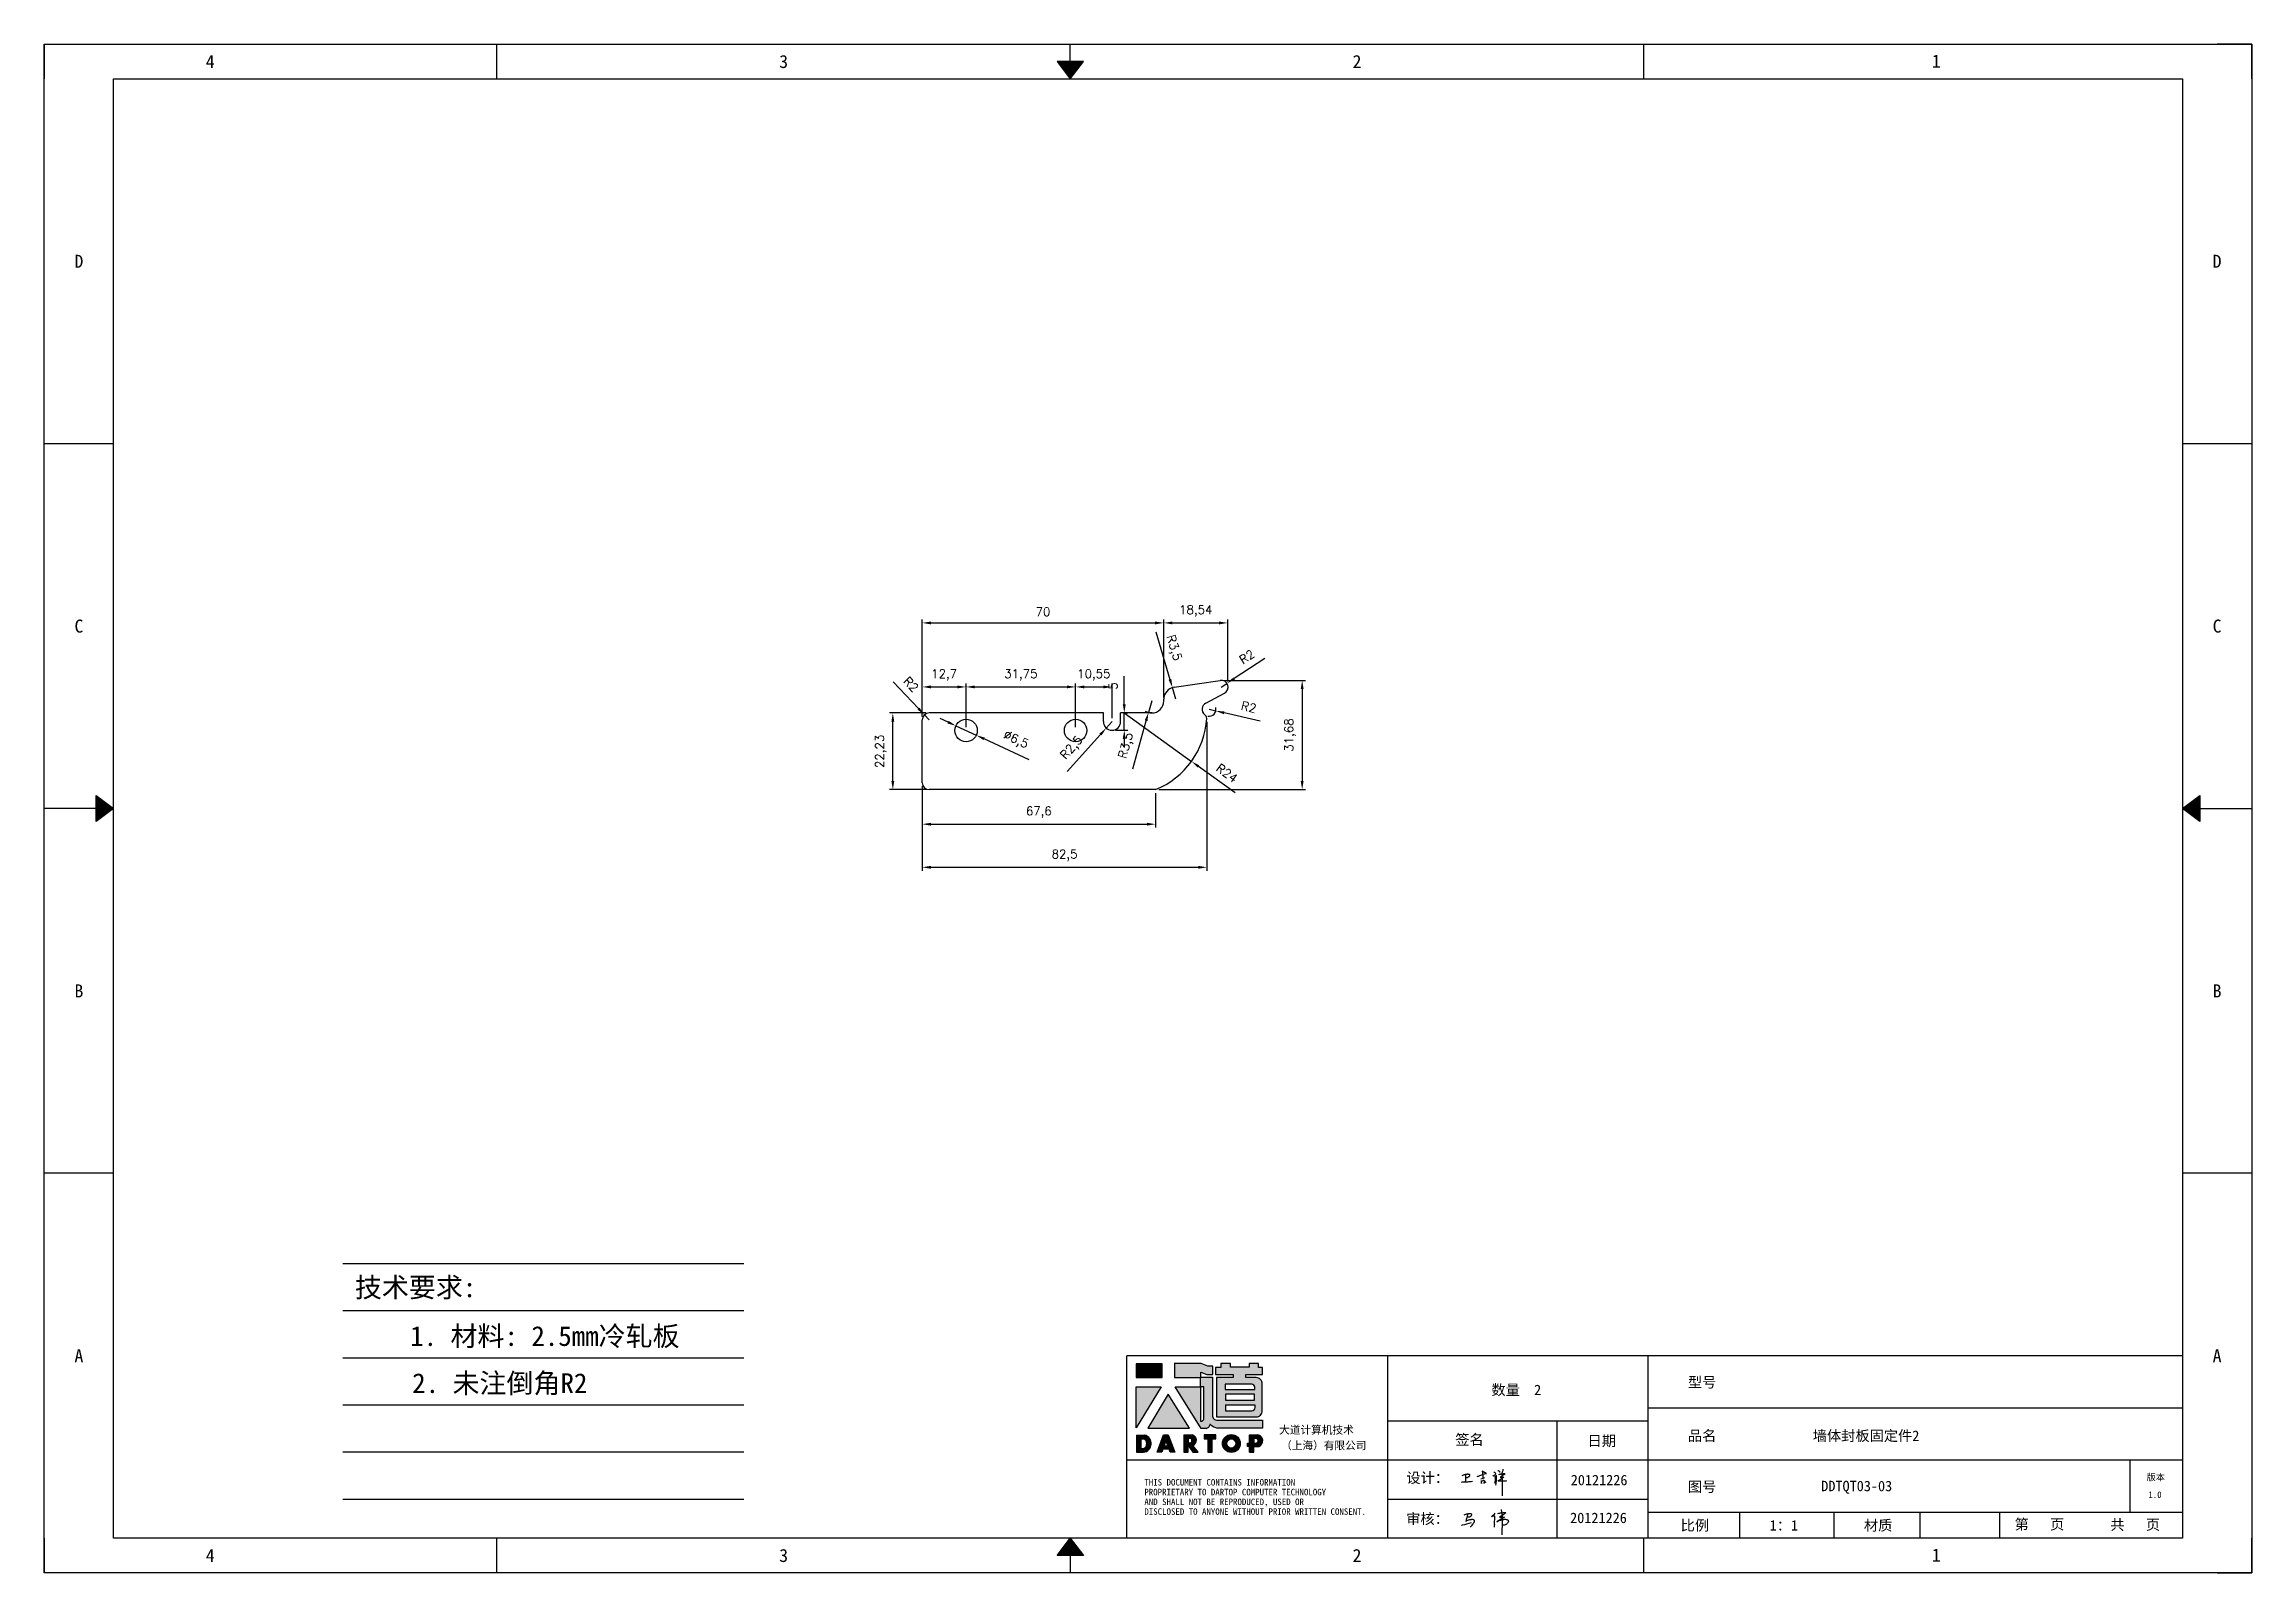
# Model space of a CAD drawing. Header units: millimetres. Extents: x 25928 to 50356, y -44172 to 20163.
# Drawn here: x 34684 to 35324, y -4013 to -3569 of the extents above; entities that cross this region are included whole.
import ezdxf
from ezdxf.enums import TextEntityAlignment as Align

# ---------------------------------------------------------------- set-up
doc = ezdxf.new("R2010")
doc.units = ezdxf.units.MM
doc.linetypes.add('DOT', pattern=[0.25, 0, -0.25])
doc.layers.add('4', color=7, linetype='Continuous')
doc.layers.add('print', color=30, linetype='Continuous')
doc.layers.add('dim', color=2, linetype='Continuous', lineweight=9)
doc.styles.add('Dartop', font='')
doc.styles.add('HZ', font='')
doc.styles.add('hzHT', font='simhei.ttf')
doc.styles.get("Standard").update_dxf_attribs({"font": 'txt', "bigfont": 'gbcbig.shx'})
doc.styles.get('Dartop').set_extended_font_data('FangSong_GB2312')
doc.styles.get('HZ').set_extended_font_data('SimSun')
doc.dimstyles.new('0.5small', dxfattribs={"dimtxt": 2.5, "dimasz": 2.5, "dimexe": 1, "dimexo": 1, "dimgap": 2, "dimtad": 1, "dimtxsty": 'Standard', "dimcen": 2.5, "dimadec": 0, "dimazin": 0, "dimtfac": 1, "dimtmove": 0, "dimatfit": 3, "dimfxl": 0, "dimarcsym": 0})

msp = doc.modelspace()

# ---------------------------------------------------------------- texts
at = {"color": 0}
for s, height, style, p in [('4', 3.777, 'Dartop', (34732.074, -3574.412)), ('3', 3.777, 'Dartop', (34898.262, -3574.412)), ('2', 3.777, 'Dartop', (35064.45, -3574.412)), ('1', 3.777, 'Dartop', (35232.36, -3574.292)), ('D', 3.777, 'Dartop', (34694.011, -3632.326)), ('D', 3.777, 'Dartop', (35313.732, -3632.326)), ('C', 3.777, 'Dartop', (34694.011, -3738.082)), ('C', 3.777, 'Dartop', (35313.732, -3738.082)), ('B', 3.777, 'Dartop', (34694.011, -3843.838)), ('B', 3.777, 'Dartop', (35313.732, -3843.838)), ('A', 3.777, 'Dartop', (34694.011, -3949.594)), ('A', 3.777, 'Dartop', (35313.732, -3949.594)), ('数量  2', 3.0216, 'hzHT', (35110.627, -3959.499)), ('型号', 3.0216, 'hzHT', (35164.48, -3957.28)), ('签名', 3.0216, 'hzHT', (35097.054, -3973.899)), ('日期', 3.0216, 'hzHT', (35135.394, -3974.271)), ('品名', 3.0216, 'hzHT', (35164.48, -3972.792)), ('墙体封板固定件2', 3.0216, 'hzHT', (35211.988, -3972.792)), ('20121226', 3.0216, 'hzHT', (35134.619, -3985.631)), ('图号', 3.0216, 'hzHT', (35164.48, -3987.561)), ('DDTQT03-03', 3.0216, 'hzHT', (35209.288, -3987.364)), ('版本', 1.8885, 'hzHT', (35295.961, -3984.824)), ('1.0', 1.8885, 'Dartop', (35295.734, -3989.871)), ('20121226', 3.0216, 'hzHT', (35134.439, -3996.594)), ('比例', 3.0216, 'hzHT', (35162.373, -3998.774)), ('1：1', 3.0216, 'hzHT', (35188.172, -3998.774)), ('材质', 3.0216, 'hzHT', (35215.498, -3998.774)), ('第   页', 3.0216, 'hzHT', (35262.24, -3998.461)), ('共   页', 3.0216, 'hzHT', (35289.996, -3998.571)), ('4', 3.777, 'Dartop', (34732.074, -4007.508)), ('3', 3.777, 'Dartop', (34898.262, -4007.508)), ('2', 3.777, 'Dartop', (35064.45, -4007.508)), ('1', 3.777, 'Dartop', (35232.36, -4007.389))]:
    msp.add_text(s, height=height, dxfattribs=dict(at, style=style)).set_placement(p, align=Align.MIDDLE_CENTER)
at = {"style": 'HZ'}
for s, p in [('技术要求:', (34791.596, -3929.775)), ('     1. 材料: 2.5mm冷轧板', (34819.313, -3943.896)), ('2. 未注倒角R2       ', (34829.642, -3957.546))]:
    msp.add_text(s, height=5.733, dxfattribs=at).set_placement(p, align=Align.MIDDLE_CENTER)
at = {"color": 0, "style": 'hzHT'}
for s, height, p in [('THIS DOCUMENT CONTAINS INFORMATION', 1.8885, (35002.821, -3987.232)), ('设计：', 3.0216, (35078.749, -3986.488)), ('AND SHALL NOT BE REPRODUCED, USED OR', 1.8885, (35002.821, -3992.898)), ('PROPRIETARY TO DARTOP COMPUTER TECHNOLOGY', 1.8885, (35002.821, -3990.065)), ('DISCLOSED TO ANYONE WITHOUT PRIOR WRITTEN CONSENT.', 1.8885, (35002.821, -3995.73)), ('审核：', 3.0216, (35078.704, -3998.387))]:
    msp.add_text(s, height=height, dxfattribs=at).set_placement(p)
at = {"layer": '4', "color": 0, "style": 'hzHT'}
for s, p in [('大道计算机技术', (35041.881, -3972.232)), ('（上海）有限公司', (35042.451, -3976.749))]:
    msp.add_text(s, height=2.2662, dxfattribs=at).set_placement(p)

# ---------------------------------------------------------------- blocks, each defined once
blk = doc.blocks.new('*U405')
at = {"color": 254, "linetype": 'Continuous', "extrusion": (0, 0, -1)}
for points in [[(-17, 0.333), (-16.812, 0.25), (-17, 0.5)], [(-17, 0.333), (-17.188, 0.25), (-16.812, 0.25)], [(-17, 0.333), (-17, 0.5), (-17.188, 0.25)]]:
    blk.add_solid(points, dxfattribs=at)
blk = doc.blocks.new('*U404')
at = {"color": 254, "linetype": 'Continuous', "extrusion": (0, 0, -1)}
for points in [[(-33.167, 11), (-33, 11), (-33.25, 11.188)], [(-33.167, 11), (-33.25, 11.188), (-33.25, 10.812)], [(-33.167, 11), (-33.25, 10.812), (-33, 11)]]:
    blk.add_solid(points, dxfattribs=at)
blk = doc.blocks.new('*U406')
at = {"color": 254, "linetype": 'Continuous'}
for points in [[(17, 21.667), (17.188, 21.75), (16.812, 21.75)], [(17, 21.667), (16.812, 21.75), (17, 21.5)], [(17, 21.667), (17, 21.5), (17.188, 21.75)]]:
    blk.add_solid(points, dxfattribs=at)
blk = doc.blocks.new('*U403')
at = {"color": 254, "linetype": 'Continuous', "extrusion": (0, 0, -1)}
for points in [[(-0.833, 11), (-0.75, 10.812), (-0.75, 11.188)], [(-0.833, 11), (-0.75, 11.188), (-1, 11)], [(-0.833, 11), (-1, 11), (-0.75, 10.812)]]:
    blk.add_solid(points, dxfattribs=at)
blk = doc.blocks.new('dadao')
for p, q in [((48, 19.2), (44.9, 10.4)), ((44.9, 10.4), (51.2, 10.4)), ((51.2, 10.4), (48, 19.2))]:
    blk.add_line(p, q)
for points in [[(41.8, 121.6), (41.8, 143.7), (-0.4, 143.7), (-0.4, 121.6), (41.8, 121.6)], [(104.8, 122), (104.8, 130.3), (114.1, 126.3), (124.2, 126.3), (124.2, 139.6), (115.9, 139.6), (105.1, 143.9), (61.5, 143.9)], [(61.7, 144), (61.7, 121.3), (103.9, 121.3)], [(113.4, 38.7), (105.1, 38.7), (63, 106.5), (103.9, 106.5), (103.9, 120.9), (103.9, 121.3)], [(109.7, 53.6), (109.7, 106.2), (104.3, 106.2), (104.3, 50.4), (106.6, 50.4)], [(144.6, 94.4), (144.6, 84.8), (192, 84.8), (192, 94.1), (144.9, 94.1)], [(120.2, 45), (119.5, 45), (119.5, 44.6)], [(0, 28), (0, 0), (11.8, 0)], [(0.1, 28), (14, 28)], [(7.1, 21.8), (7.1, 6.1), (12, 6.1)], [(7.1, 21.8), (11.4, 21.8)], [(76.8, 28.2), (76.8, 0), (84.1, 0), (84.1, 11.1), (91.6, -0.1), (100.3, -0.1), (91.7, 11.1)], [(76.8, 28.2), (90.6, 28.2)], [(84, 22.7), (84, 15.3), (87.2, 15.3)], [(84, 22.7), (87.3, 22.7)], [(183.7, 0), (183.7, 9.6), (180.6, 9.6), (180.6, 14.9), (183.8, 14.9), (183.8, 28.1), (196.1, 28.1), (196.5, 28.1)], [(183.7, 0), (190.9, 0), (190.9, 9.6), (198.8, 9.6)], [(194.9, 22.3), (190.8, 22.3), (190.8, 15), (194.4, 15)]]:
    blk.add_lwpolyline(points)
blk.add_lwpolyline([(137.1, 144.2), (137.1, 137.9), (128.3, 137.9), (128.3, 126.5), (157.3, 126.5), (157.3, 121.5), (130.3, 121.5), (130.3, 57.5), (194.4, 57.5, 0.414214), (204.4, 67.5), (204.4, 111.3, 0.414214), (194.4, 121.3), (177.5, 121.3), (177.5, 126.3), (204.7, 126.3), (204.7, 137.7), (198.2, 137.7), (198.2, 143.9), (183.3, 143.9), (183.3, 138), (153, 138), (153, 144.2), (137.1, 144.2)], format="xyb", close=True)
for points in [[(104.8, 122), (123.4, 122), (123.4, 60, 0.414214), (131.4, 52), (204.8, 52), (204.8, 39.1), (131.7, 39.1)], [(144.3, 110.8), (144.3, 101.8), (192.3, 101.8), (192.3, 105.5, 0.414214), (187.3, 110.5), (144.3, 110.5)], [(144.6, 77), (144.6, 67.5), (187.6, 67.5, 0.414214), (192.6, 72.5), (192.6, 76.4), (144.6, 76.4)]]:
    blk.add_lwpolyline(points, format="xyb")
for points in [[(-0.3, 106.2), (40.4, 106.2), (-0.3, 39.7), (-0.3, 106.2)], [(51.7, 94.1), (18.4, 39.3), (86.2, 39.3)], [(43.8, 28.2), (51.8, 28.2), (62.6, -0.1), (55, -0.1), (53.2, 5), (42.9, 5), (41.1, 0), (33.6, 0)], [(110, 28.1), (110, 21.9), (116, 21.9), (116, -0.1), (123.2, -0.1), (123.2, 22), (129.2, 22), (129.2, 28.1), (110, 28.1)]]:
    blk.add_lwpolyline(points, close=True)
for radius in [14.5, 7.44]:
    blk.add_circle((154.2, 14.2), radius)
for centre, radius, start, end in [((99.2, 60.7), 12.6, 305.6399, 325.969), ((111.6, 46.7), 8.19, 282.9811, 347.6627), ((136, 61.7), 22.9, 226.7358, 259.3209), ((8.5, 13.9), 8.49, 294.2143, 69.7177), ((9.6, 14.2), 14.4, 278.6604, 72.3203), ((86.4, 19), 3.8, 282.527, 76.7196), ((88.6, 19.4), 8.95, 290.6073, 77.2124), ((193.7, 18.7), 3.8, 280.9891, 72.5513), ((195.7, 18.6), 9.51, 288.8959, 85.2442)]:
    blk.add_arc(centre, radius, start, end)
blk = doc.blocks.new('h')
for p, q in [((20768.1, -2360.9), (20773, -2359.1)), ((20769.5, -2366.9), (20769.8, -2370.6)), ((20769.8, -2370.6), (20770.9, -2378)), ((20770.9, -2378), (20771.5, -2370.6)), ((20772.4, -2369.3), (20774.9, -2367.8)), ((20773, -2359.1), (20784.1, -2355.2)), ((20773.3, -2331.8), (20775.3, -2338.7)), ((20789.1, -2340.9), (20773.5, -2331.9)), ((20775.3, -2338.7), (20775.6, -2351.2)), ((20775.6, -2351.2), (20775.5, -2357.3)), ((20782.2, -2369.2), (20780, -2377.1)), ((20780, -2377.1), (20788.3, -2371.3)), ((20780.1, -2366.4), (20780.8, -2366.4)), ((20781.9, -2367.4), (20782.2, -2369.2)), ((20845.7, -2343.5), (20848.4, -2353)), ((20848.9, -2370.3), (20847.9, -2424)), ((20848.4, -2353), (20848.9, -2370.3))]:
    blk.add_line(p, q)
for points in [[(20696.6, -2372.4, 0.002073), (20710.6, -2371.9, 0.016137), (20719.6, -2371.3, 0.008314), (20736.9, -2369.3)], [(20699.1, -2348.2, -0.029745), (20704.6, -2345.4, -0.046842), (20708.4, -2344.2, -0.00919), (20714.3, -2343, -0.018517), (20717.2, -2342.5, -0.037841), (20720.3, -2342.4, -0.039541), (20723.2, -2342.8, -0.149785), (20726, -2344.3, -0.204935), (20726.9, -2346.6, -0.074872), (20726.5, -2348.3, -0.061615), (20725.6, -2350.3, -0.034204), (20723.8, -2352.6, -0.045776), (20722.3, -2354.1, -0.054985), (20720.4, -2355.3, -0.036348), (20717.3, -2356.5, -0.067752), (20715.7, -2356.8, -0.043553), (20713.2, -2356.7)], [(20755, -2351.9, -0.024077), (20759.9, -2350.1, -0.013147), (20768.7, -2346.5, -0.00522), (20775.4, -2344.1, -0.018517), (20777.3, -2343.4, -0.008274), (20786.3, -2341, -0.039541), (20788.3, -2340.8, -0.079216), (20789.4, -2341, -0.204935)], [(20813.5, -2350.1, 0.007348), (20815.9, -2348.7, 0.008421), (20818, -2347.3, 0.009459), (20819.7, -2346.2, -0.016325), (20820.7, -2345.5, -0.173771), (20821.8, -2345.3, -0.085159), (20823.9, -2346, -0.125883), (20826, -2347.9, -0.160659), (20826.6, -2350.1, -0.010447), (20826.5, -2352.3, -0.008247), (20826.2, -2355.1, -0.002698), (20825.3, -2374, 0.001562), (20823.9, -2383.7, 0.016137)], [(20816.8, -2335, -0.053561), (20819.6, -2336.1, -0.075272), (20821.3, -2337.3, -0.005295), (20822.5, -2338.5, -0.009337), (20823.1, -2339.1, -0.026146), (20823.7, -2339.8, -0.016644), (20824.5, -2340.9)], [(20832.1, -2329.2, -0.053561), (20834.9, -2330.3, -0.075272), (20836.7, -2331.5, -0.005295), (20837.8, -2332.6, -0.009337), (20838.5, -2333.3, -0.026146), (20839, -2334, -0.016644), (20839.8, -2335.1)], [(20836, -2343.7, -0.02797), (20842.1, -2342.6, -0.048868), (20845.6, -2342.2, -0.00919), (20851.1, -2341.4, -0.018517), (20853.9, -2341.1, -0.037841), (20856.7, -2341.2, -0.039541), (20859.4, -2341.6, -0.018282), (20840.6, -2354.7, -0.000937)], [(20847.6, -2340.2, 0.021784), (20849.6, -2335.9, 0.028296), (20850.8, -2332.4, 0.008136), (20851.9, -2328.2, 0.028913), (20852.2, -2327, 0.08193), (20852.1, -2325.9, 0.075058), (20851.7, -2324.7, 0.275043)]]:
    blk.add_lwpolyline(points, format="xyb")
for points in [[(20711.3, -2343.5), (20711.3, -2343.5), (20711.5, -2355.8), (20710.7, -2368), (20710.6, -2371.9)], [(20821.5, -2350.6), (20822.4, -2359.2), (20822.2, -2364.9), (20821.7, -2369), (20821.3, -2376.3), (20823.6, -2368.5), (20827.2, -2366.3), (20829.5, -2366.3)], [(20840.6, -2354.7), (20850, -2354.7), (20855, -2354.3), (20845.9, -2361.1), (20840.5, -2364), (20833, -2367.5), (20863.2, -2367.4), (20865.9, -2367.3)]]:
    blk.add_lwpolyline(points)
for centre, radius, start, end in [((20773.7, -2371.2), 2.3, 121.9907, 163.60158), ((20787.5, -2406), 40.3, 100.61827, 108.24823), ((20780.8, -2367.6), 1.15, 9.4675, 90)]:
    blk.add_arc(centre, radius, start, end)
blk = doc.blocks.new('*D465')
at = {"layer": 'Defpoints', "color": 0}
for p in [(35020.94, -3764.82), (34938.44, -3783.5), (35020.94, -3808.01)]:
    blk.add_point(p, dxfattribs=at)
at = {"layer": 'dim', "color": 0, "lineweight": -2}
for p, q in [((35020.94, -3765.82), (35020.94, -3809.01)), ((34938.44, -3784.5), (34938.44, -3809.01)), ((34940.94, -3808.01), (35018.44, -3808.01))]:
    blk.add_line(p, q, dxfattribs=at)
at = {"layer": 'dim', "color": 0}
for points in [[(34940.94, -3807.59), (34940.94, -3808.42), (34938.44, -3808.01)], [(35018.44, -3807.59), (35018.44, -3808.42), (35020.94, -3808.01)]]:
    blk.add_solid(points, dxfattribs=at)
at = {"layer": 'dim', "color": 0, "insert": (34979.69, -3804.55), "char_height": 2.5, "attachment_point": 5}
blk.add_mtext('82,5', dxfattribs=at)
blk = doc.blocks.new('*D466')
at = {"layer": 'Defpoints', "color": 0}
for p in [(34948.19, -3766.98), (34954.09, -3769.72)]:
    blk.add_point(p, dxfattribs=at)
at = {"layer": 'dim', "color": 0, "lineweight": -2}
for p, q in [((34945.92, -3765.93), (34943.65, -3764.88)), ((34948.19, -3766.98), (34954.09, -3769.72)), ((34969.44, -3776.82), (34956.36, -3770.77))]:
    blk.add_line(p, q, dxfattribs=at)
at = {"layer": 'dim', "color": 0}
for points in [[(34946.1, -3765.56), (34945.75, -3766.31), (34948.19, -3766.98)], [(34956.53, -3770.39), (34956.18, -3771.14), (34954.09, -3769.72)]]:
    blk.add_solid(points, dxfattribs=at)
at = {"layer": 'dim', "color": 0, "insert": (34965.49, -3771.18), "char_height": 2.5, "attachment_point": 5, "rotation": 335.16241}
blk.add_mtext('∅6,5', dxfattribs=at)
blk = doc.blocks.new('*D467')
at = {"layer": 'Defpoints', "color": 0}
for p in [(34929.91, -3763.27), (34940.44, -3763.27), (34940.44, -3785.5)]:
    blk.add_point(p, dxfattribs=at)
at = {"layer": 'dim', "color": 0, "lineweight": -2}
for p, q in [((34939.44, -3763.27), (34928.91, -3763.27)), ((34929.91, -3783), (34929.91, -3765.77)), ((34939.44, -3785.5), (34928.91, -3785.5))]:
    blk.add_line(p, q, dxfattribs=at)
at = {"layer": 'dim', "color": 0}
for points in [[(34929.5, -3765.77), (34930.33, -3765.77), (34929.91, -3763.27)], [(34929.5, -3783), (34930.33, -3783), (34929.91, -3785.5)]]:
    blk.add_solid(points, dxfattribs=at)
at = {"layer": 'dim', "color": 0, "insert": (34926.46, -3774.39), "char_height": 2.5, "attachment_point": 5, "rotation": 90}
blk.add_mtext('22,23', dxfattribs=at)
blk = doc.blocks.new('*D409')
at = {"layer": 'Defpoints', "color": 0}
for p in [(34996.99, -3763.27), (35016.46, -3777.3)]:
    blk.add_point(p, dxfattribs=at)
at = {"layer": 'dim', "color": 0, "lineweight": -2}
for p, q in [((34996.99, -3763.27), (35016.46, -3777.3)), ((35029.17, -3786.46), (35018.49, -3778.76))]:
    blk.add_line(p, q, dxfattribs=at)
at = {"layer": 'dim', "color": 0}
blk.add_solid([(35018.73, -3778.43), (35018.25, -3779.1), (35016.46, -3777.3)], dxfattribs=at)
at = {"layer": 'dim', "color": 0, "insert": (35026.74, -3780.71), "char_height": 2.5, "attachment_point": 5, "rotation": 324.21758}
blk.add_mtext('R24', dxfattribs=at)
blk = doc.blocks.new('*D410')
at = {"layer": 'Defpoints', "color": 0}
for p in [(34939.07, -3763.82), (34940.44, -3765.27)]:
    blk.add_point(p, dxfattribs=at)
at = {"layer": 'dim', "color": 0, "lineweight": -2}
for p, q in [((34930.03, -3754.24), (34937.35, -3762)), ((34940.44, -3765.27), (34939.07, -3763.82))]:
    blk.add_line(p, q, dxfattribs=at)
at = {"layer": 'dim', "color": 0}
blk.add_solid([(34937.65, -3761.71), (34937.05, -3762.28), (34939.07, -3763.82)], dxfattribs=at)
at = {"layer": 'dim', "color": 0, "insert": (34935.19, -3754.98), "char_height": 2.5, "attachment_point": 5, "rotation": 313.35848}
blk.add_mtext('R2', dxfattribs=at)
blk = doc.blocks.new('*D468')
at = {"layer": 'Defpoints', "color": 0}
for p in [(34951.14, -3755.72), (34938.44, -3765.27), (34951.14, -3768.35)]:
    blk.add_point(p, dxfattribs=at)
at = {"layer": 'dim', "color": 0, "lineweight": -2}
for p, q in [((34938.44, -3764.27), (34938.44, -3754.72)), ((34940.94, -3755.72), (34948.64, -3755.72)), ((34951.14, -3767.35), (34951.14, -3754.72))]:
    blk.add_line(p, q, dxfattribs=at)
at = {"layer": 'dim', "color": 0}
for points in [[(34940.94, -3755.3), (34940.94, -3756.13), (34938.44, -3755.72)], [(34948.64, -3755.3), (34948.64, -3756.13), (34951.14, -3755.72)]]:
    blk.add_solid(points, dxfattribs=at)
at = {"layer": 'dim', "color": 0, "insert": (34944.79, -3752.26), "char_height": 2.5, "attachment_point": 5}
blk.add_mtext('12,7', dxfattribs=at)
blk = doc.blocks.new('*D469')
at = {"layer": 'Defpoints', "color": 0}
for p in [(34982.89, -3755.72), (34951.14, -3768.35), (34982.89, -3768.35)]:
    blk.add_point(p, dxfattribs=at)
at = {"layer": 'dim', "color": 0, "lineweight": -2}
for p, q in [((34951.14, -3767.35), (34951.14, -3754.72)), ((34953.64, -3755.72), (34980.39, -3755.72)), ((34982.89, -3767.35), (34982.89, -3754.72))]:
    blk.add_line(p, q, dxfattribs=at)
at = {"layer": 'dim', "color": 0}
for points in [[(34953.64, -3755.3), (34953.64, -3756.13), (34951.14, -3755.72)], [(34980.39, -3755.3), (34980.39, -3756.13), (34982.89, -3755.72)]]:
    blk.add_solid(points, dxfattribs=at)
at = {"layer": 'dim', "color": 0, "insert": (34967.02, -3752.26), "char_height": 2.5, "attachment_point": 5}
blk.add_mtext('31,75', dxfattribs=at)
blk = doc.blocks.new('*D470')
at = {"layer": 'Defpoints', "color": 0}
for p in [(34993.44, -3755.72), (34982.89, -3768.35), (34993.44, -3765.77)]:
    blk.add_point(p, dxfattribs=at)
at = {"layer": 'dim', "color": 0, "lineweight": -2}
for p, q in [((34982.89, -3767.35), (34982.89, -3754.72)), ((34985.39, -3755.72), (34990.94, -3755.72)), ((34993.44, -3764.77), (34993.44, -3754.72))]:
    blk.add_line(p, q, dxfattribs=at)
at = {"layer": 'dim', "color": 0}
for points in [[(34985.39, -3755.3), (34985.39, -3756.13), (34982.89, -3755.72)], [(34990.94, -3755.3), (34990.94, -3756.13), (34993.44, -3755.72)]]:
    blk.add_solid(points, dxfattribs=at)
at = {"layer": 'dim', "color": 0, "insert": (34988.17, -3752.26), "char_height": 2.5, "attachment_point": 5}
blk.add_mtext('10,55', dxfattribs=at)
blk = doc.blocks.new('*D471')
at = {"layer": 'Defpoints', "color": 0}
for p in [(34991.77, -3767.63), (34993.44, -3765.77)]:
    blk.add_point(p, dxfattribs=at)
at = {"layer": 'dim', "color": 0, "lineweight": -2}
for p, q in [((34993.44, -3765.77), (34991.77, -3767.63)), ((34980.49, -3780.23), (34990.11, -3769.49))]:
    blk.add_line(p, q, dxfattribs=at)
at = {"layer": 'dim', "color": 0}
blk.add_solid([(34989.8, -3769.22), (34990.42, -3769.77), (34991.77, -3767.63)], dxfattribs=at)
at = {"layer": 'dim', "color": 0, "insert": (34981.89, -3773.49), "char_height": 2.5, "attachment_point": 5, "rotation": 48.156}
blk.add_mtext('R2,5', dxfattribs=at)
blk = doc.blocks.new('*D472')
at = {"layer": 'Defpoints', "color": 0}
for p in [(34993.44, -3768.27), (34995.94, -3763.27), (34996.99, -3763.27)]:
    blk.add_point(p, dxfattribs=at)
at = {"layer": 'dim', "color": 0, "lineweight": -2}
for p, q in [((34996.99, -3760.77), (34996.99, -3752.6)), ((34994.44, -3768.27), (34997.99, -3768.27)), ((34996.94, -3763.27), (34997.99, -3763.27)), ((34996.99, -3768.27), (34996.99, -3763.27)), ((34996.99, -3770.77), (34996.99, -3773.27))]:
    blk.add_line(p, q, dxfattribs=at)
at = {"layer": 'dim', "color": 0}
for points in [[(34996.57, -3760.77), (34997.41, -3760.77), (34996.99, -3763.27)], [(34996.57, -3770.77), (34997.41, -3770.77), (34996.99, -3768.27)]]:
    blk.add_solid(points, dxfattribs=at)
at = {"layer": 'dim', "color": 0, "insert": (34993.74, -3755.44), "char_height": 2.5, "attachment_point": 5, "rotation": 90}
blk.add_mtext('5', dxfattribs=at)
blk = doc.blocks.new('*D411')
at = {"layer": 'Defpoints', "color": 0}
for p in [(35004.94, -3759.77), (35004, -3763.14)]:
    blk.add_point(p, dxfattribs=at)
at = {"layer": 'dim', "color": 0, "lineweight": -2}
for p, q in [((35004.94, -3759.77), (35004, -3763.14)), ((34999.43, -3779.43), (35003.32, -3765.55))]:
    blk.add_line(p, q, dxfattribs=at)
blk.add_arc((35004.94, -3759.77), 3.5, 237.95687, 270, dxfattribs=at)
at = {"layer": 'dim', "color": 0}
blk.add_solid([(35002.92, -3765.43), (35003.72, -3765.66), (35004, -3763.14)], dxfattribs=at)
at = {"layer": 'dim', "color": 0, "insert": (34997.71, -3772.76), "char_height": 2.5, "attachment_point": 5, "rotation": 74.32709}
blk.add_mtext('R3,5', dxfattribs=at)
blk = doc.blocks.new('*D412')
at = {"layer": 'Defpoints', "color": 0}
for p in [(35010.95, -3755.93), (35011.94, -3759.28)]:
    blk.add_point(p, dxfattribs=at)
at = {"layer": 'dim', "color": 0, "lineweight": -2}
for p, q in [((35006.15, -3739.71), (35010.24, -3753.53)), ((35011.94, -3759.28), (35010.95, -3755.93))]:
    blk.add_line(p, q, dxfattribs=at)
at = {"layer": 'dim', "color": 0}
blk.add_solid([(35010.64, -3753.41), (35009.84, -3753.65), (35010.95, -3755.93)], dxfattribs=at)
at = {"layer": 'dim', "color": 0, "insert": (35011.16, -3744.44), "char_height": 2.5, "attachment_point": 5, "rotation": 286.47429}
blk.add_mtext('R3,5', dxfattribs=at)
blk = doc.blocks.new('*D413')
at = {"layer": 'Defpoints', "color": 0}
for p in [(35025.08, -3755.8), (35026.75, -3754.69)]:
    blk.add_point(p, dxfattribs=at)
at = {"layer": 'dim', "color": 0, "lineweight": -2}
for p, q in [((35037.73, -3747.43), (35028.83, -3753.32)), ((35025.08, -3755.8), (35026.75, -3754.69))]:
    blk.add_line(p, q, dxfattribs=at)
at = {"layer": 'dim', "color": 0}
blk.add_solid([(35028.6, -3752.97), (35029.06, -3753.66), (35026.75, -3754.69)], dxfattribs=at)
at = {"layer": 'dim', "color": 0, "insert": (35032.53, -3746.97), "char_height": 2.5, "attachment_point": 5, "rotation": 33.46532}
blk.add_mtext('R2', dxfattribs=at)
blk = doc.blocks.new('*D414')
at = {"layer": 'Defpoints', "color": 0}
for p in [(35021.56, -3762.21), (35023.51, -3762.66)]:
    blk.add_point(p, dxfattribs=at)
at = {"layer": 'dim', "color": 0, "lineweight": -2}
for p, q in [((35021.56, -3762.21), (35023.51, -3762.66)), ((35036.34, -3765.64), (35025.95, -3763.22))]:
    blk.add_line(p, q, dxfattribs=at)
blk.add_arc((35021.56, -3762.21), 2, 258.65647, 15.57803, dxfattribs=at)
at = {"layer": 'dim', "color": 0}
blk.add_solid([(35026.04, -3762.82), (35025.85, -3763.63), (35023.51, -3762.66)], dxfattribs=at)
at = {"layer": 'dim', "color": 0, "insert": (35033.09, -3761.55), "char_height": 2.5, "attachment_point": 5, "rotation": 346.93014}
blk.add_mtext('R2', dxfattribs=at)
blk = doc.blocks.new('*D473')
at = {"layer": 'Defpoints', "color": 0}
for p in [(35024.78, -3753.82), (35006.04, -3785.5), (35048.55, -3785.5)]:
    blk.add_point(p, dxfattribs=at)
at = {"layer": 'dim', "color": 0, "lineweight": -2}
for p, q in [((35025.78, -3753.82), (35049.55, -3753.82)), ((35048.55, -3756.32), (35048.55, -3783)), ((35007.04, -3785.5), (35049.55, -3785.5))]:
    blk.add_line(p, q, dxfattribs=at)
at = {"layer": 'dim', "color": 0}
for points in [[(35048.14, -3756.32), (35048.97, -3756.32), (35048.55, -3753.82)], [(35048.14, -3783), (35048.97, -3783), (35048.55, -3785.5)]]:
    blk.add_solid(points, dxfattribs=at)
at = {"layer": 'dim', "color": 0, "insert": (35045.09, -3769.66), "char_height": 2.5, "attachment_point": 5, "rotation": 90}
blk.add_mtext('31,68', dxfattribs=at)
blk = doc.blocks.new('*D474')
at = {"layer": 'Defpoints', "color": 0}
for p in [(35026.98, -3737.16), (35026.98, -3755.17), (35008.44, -3759.28)]:
    blk.add_point(p, dxfattribs=at)
at = {"layer": 'dim', "color": 0, "lineweight": -2}
for p, q in [((35008.44, -3758.28), (35008.44, -3736.16)), ((35026.98, -3754.17), (35026.98, -3736.16)), ((35010.94, -3737.16), (35024.48, -3737.16))]:
    blk.add_line(p, q, dxfattribs=at)
at = {"layer": 'dim', "color": 0}
for points in [[(35010.94, -3736.75), (35010.94, -3737.58), (35008.44, -3737.16)], [(35024.48, -3736.75), (35024.48, -3737.58), (35026.98, -3737.16)]]:
    blk.add_solid(points, dxfattribs=at)
at = {"layer": 'dim', "color": 0, "insert": (35017.71, -3733.71), "char_height": 2.5, "attachment_point": 5}
blk.add_mtext('18,54', dxfattribs=at)
blk = doc.blocks.new('*D485')
at = {"layer": 'Defpoints', "color": 0}
for p in [(35008.44, -3737.16), (35008.44, -3759.77), (34938.44, -3765.27)]:
    blk.add_point(p, dxfattribs=at)
at = {"layer": 'dim', "color": 0, "lineweight": -2}
for p, q in [((34938.44, -3764.27), (34938.44, -3736.16)), ((35008.44, -3758.77), (35008.44, -3736.16)), ((34940.94, -3737.16), (35005.94, -3737.16))]:
    blk.add_line(p, q, dxfattribs=at)
at = {"layer": 'dim', "color": 0}
for points in [[(34940.94, -3736.75), (34940.94, -3737.58), (34938.44, -3737.16)], [(35005.94, -3736.75), (35005.94, -3737.58), (35008.44, -3737.16)]]:
    blk.add_solid(points, dxfattribs=at)
at = {"layer": 'dim', "color": 0, "insert": (34973.44, -3733.91), "char_height": 2.5, "attachment_point": 5}
blk.add_mtext('70', dxfattribs=at)
blk = doc.blocks.new('*D486')
at = {"layer": 'Defpoints', "color": 0}
for p in [(34938.44, -3783.5), (35006.04, -3785.5), (35006.04, -3795.51)]:
    blk.add_point(p, dxfattribs=at)
at = {"layer": 'dim', "color": 0, "lineweight": -2}
for p, q in [((34938.44, -3784.5), (34938.44, -3796.51)), ((35006.04, -3786.5), (35006.04, -3796.51)), ((34940.94, -3795.51), (35003.54, -3795.51))]:
    blk.add_line(p, q, dxfattribs=at)
at = {"layer": 'dim', "color": 0}
for points in [[(34940.94, -3795.1), (34940.94, -3795.93), (34938.44, -3795.51)], [(35003.54, -3795.1), (35003.54, -3795.93), (35006.04, -3795.51)]]:
    blk.add_solid(points, dxfattribs=at)
at = {"layer": 'dim', "color": 0, "insert": (34972.24, -3792.05), "char_height": 2.5, "attachment_point": 5}
blk.add_mtext('67,6', dxfattribs=at)

# ---------------------------------------------------------------- dimensions: what is measured, and where the dimension line sits
at = {"layer": 'dim'}
for base, p1, p2, picture, middle in [((35008.441, -3737.164), (34938.441, -3765.27), (35008.441, -3759.77), '*D485', (34973.441, -3733.914)), ((35026.977, -3737.164), (35008.441, -3759.284), (35026.977, -3755.169), '*D474', (35017.709, -3733.705)), ((34982.891, -3755.716), (34951.141, -3768.35), (34982.891, -3768.35), '*D469', (34967.016, -3752.258)), ((35006.037, -3795.512), (34938.441, -3783.5), (35006.037, -3785.5), '*D486', (34972.239, -3792.054))]:
    dim = msp.add_linear_dim(base=base, p1=p1, p2=p2, dimstyle='0.5small', override={"dimpost": '\\X'}, dxfattribs=at)
    dim.commit()
    dim.dimension.update_dxf_attribs({"geometry": picture, "text_midpoint": middle})
for center, mpoint, picture, middle in [((35011.941, -3759.284), (35010.948, -3755.928), '*D412', (35011.157, -3744.439)), ((35025.078, -3755.797), (35026.747, -3754.694), '*D413', (35032.532, -3746.974)), ((34940.441, -3765.27), (34939.068, -3763.816), '*D410', (34935.195, -3754.98)), ((35004.941, -3759.77), (35003.995, -3763.14), '*D411', (34997.705, -3772.757)), ((35021.562, -3762.205), (35023.51, -3762.658), '*D414', (35033.093, -3761.546)), ((34993.441, -3765.77), (34991.773, -3767.632), '*D471', (34981.887, -3773.489)), ((34996.991, -3763.27), (35016.461, -3777.303), '*D409', (35026.744, -3780.708))]:
    dim = msp.add_radius_dim(center=center, mpoint=mpoint, dimstyle='0.5small', override={"dimpost": '\\X'}, dxfattribs=at)
    dim.commit()
    dim.dimension.update_dxf_attribs({"geometry": picture, "text_midpoint": middle})
for base, p1, p2, picture, middle in [((34951.141, -3755.716), (34938.441, -3765.27), (34951.141, -3768.35), '*D468', (34944.791, -3755.716)), ((34993.441, -3755.716), (34982.891, -3768.35), (34993.441, -3765.77), '*D470', (34988.166, -3755.716)), ((35020.941, -3808.008), (34938.441, -3783.5), (35020.941, -3764.824), '*D465', (34979.691, -3808.008))]:
    dim = msp.add_linear_dim(base=base, p1=p1, p2=p2, dimstyle='0.5small', override={"dimpost": '\\X'}, dxfattribs=at)
    dim.commit()
    dim.dimension.update_dxf_attribs({"geometry": picture, "text_midpoint": middle, "dimtype": 160})
for base, p1, p2, picture, middle in [((34996.991, -3763.27), (34993.441, -3768.27), (34995.941, -3763.27), '*D472', (34993.741, -3755.437)), ((35048.553, -3785.5), (35024.781, -3753.819), (35006.037, -3785.5), '*D473', (35045.095, -3769.659)), ((34929.914, -3763.27), (34940.441, -3785.5), (34940.441, -3763.27), '*D467', (34926.456, -3774.385))]:
    dim = msp.add_linear_dim(base=base, p1=p1, p2=p2, angle=90, dimstyle='0.5small', override={"dimpost": '\\X'}, dxfattribs=at)
    dim.commit()
    dim.dimension.update_dxf_attribs({"geometry": picture, "text_midpoint": middle})
dim = msp.add_diameter_dim_2p(p1=(34948.192, -3766.985), p2=(34954.091, -3769.715), dimstyle='0.5small', override={"dimpost": '\\X'}, dxfattribs=at)
dim.commit()
dim.dimension.update_dxf_attribs({"geometry": '*D466', "text_midpoint": (34965.488, -3771.18)})

# ---------------------------------------------------------------- hatches: boundary and pattern name
for points in [[(35007.963, -3951.933), (35000.43, -3951.933), (35000.43, -3955.869), (35007.963, -3955.869)], [(35007.721, -3958.623), (35000.45, -3958.623), (35000.45, -3970.495)], [(35009.736, -3960.778), (35003.793, -3970.574), (35015.896, -3970.574)], [(35023.58, -3972.578), (35020.141, -3972.578), (35020.141, -3973.67), (35021.214, -3973.67), (35021.214, -3977.602), (35022.499, -3977.602), (35022.499, -3973.667), (35023.58, -3973.667)]]:
    msp.add_hatch(color=0).paths.add_polyline_path(points)
h = msp.add_hatch(color=0)
h.paths.add_polyline_path([(35019.222, -3954.326), (35020.885, -3955.044), (35022.682, -3955.044), (35022.682, -3952.665), (35021.199, -3952.665), (35019.267, -3951.902), (35011.523, -3951.902), (35011.523, -3955.925), (35019.058, -3955.925), (35019.058, -3956.007), (35019.058, -3958.578), (35011.751, -3958.578), (35019.266, -3970.672), (35020.754, -3970.672, 0.2793748), (35021.841, -3969.616), (35021.841, -3969.56), (35021.972, -3969.56, 0.1431454), (35024.021, -3970.603), (35037.079, -3970.603), (35037.079, -3968.309), (35023.965, -3968.309, -0.4142136), (35022.537, -3966.881), (35022.537, -3955.798), (35019.222, -3955.798)])
h.paths.add_polyline_path([(35019.134, -3958.63), (35020.091, -3958.63), (35020.091, -3968.017, -0.0889357), (35019.536, -3968.587), (35019.13, -3968.587)], flags=16)
h = msp.add_hatch(color=0)
h.paths.add_polyline_path([(35037.057, -3952.998), (35035.895, -3952.998), (35035.895, -3951.892), (35033.239, -3951.892), (35033.239, -3952.943), (35027.817, -3952.943), (35027.817, -3951.837), (35024.978, -3951.837), (35024.978, -3952.963), (35023.409, -3952.963), (35023.409, -3955.001), (35028.586, -3955.001), (35028.586, -3955.902), (35023.762, -3955.902), (35023.762, -3967.312), (35035.216, -3967.312, 0.4142136), (35037.001, -3965.526), (35037.001, -3957.712, 0.4142136), (35035.216, -3955.927), (35032.188, -3955.927), (35032.188, -3955.043), (35037.057, -3955.043)])
h.paths.add_polyline_path([(35033.951, -3957.861, -0.4142136), (35034.844, -3958.754), (35034.844, -3959.409), (35026.268, -3959.409), (35026.268, -3957.861)], flags=16)
h.paths.add_polyline_path([(35034.788, -3960.79), (35034.788, -3962.448), (35026.323, -3962.448), (35026.323, -3960.79)], flags=16)
h.paths.add_polyline_path([(35034.899, -3963.94), (35034.899, -3964.65, -0.4142136), (35034.006, -3965.543), (35026.323, -3965.543), (35026.323, -3963.94)], flags=16)
h = msp.add_hatch(color=0)
h.paths.add_polyline_path([(35002.998, -3972.596), (35000.503, -3972.596), (35000.503, -3977.587), (35002.604, -3977.587, 0.7930159)])
h.paths.add_polyline_path([(35002.641, -3976.494), (35001.769, -3976.494), (35001.769, -3973.689), (35002.545, -3973.689, -0.6713609)], flags=16)
h = msp.add_hatch(color=0)
h.paths.add_polyline_path([(35009.755, -3972.555), (35008.332, -3972.555), (35006.501, -3977.592), (35007.849, -3977.592), (35008.167, -3976.7), (35009.993, -3976.7), (35010.318, -3977.603), (35011.677, -3977.603)])
h.paths.add_polyline_path([(35009.644, -3975.738), (35008.513, -3975.738), (35009.068, -3974.155)], flags=16)
h = msp.add_hatch(color=0)
h.paths.add_polyline_path([(35016.675, -3972.559), (35014.221, -3972.559), (35014.221, -3977.595), (35015.518, -3977.595), (35015.518, -3975.599), (35016.85, -3977.613), (35018.417, -3977.613), (35016.883, -3975.611, 0.7440549)])
h.paths.add_polyline_path([(35015.506, -3974.853), (35015.506, -3973.531), (35016.085, -3973.531, -0.796809), (35016.077, -3974.853)], flags=16)
h = msp.add_hatch(color=0)
h.paths.add_polyline_path([(35025.45, -3975.059, 1), (35030.622, -3975.059, 1)])
h.paths.add_polyline_path([(35029.364, -3975.059, -1), (35026.708, -3975.059, -1)], flags=16)
h = msp.add_hatch(color=0)
h.paths.add_polyline_path([(35035.582, -3972.571), (35035.508, -3972.571), (35033.321, -3972.571), (35033.321, -3974.921), (35032.741, -3974.921), (35032.741, -3975.875), (35033.312, -3975.875), (35033.312, -3977.586), (35034.588, -3977.586), (35034.588, -3975.869), (35035.991, -3975.869, 0.8123038)])
h.paths.add_polyline_path([(35034.569, -3974.915), (35034.569, -3973.6), (35035.296, -3973.6, -0.7782134), (35035.222, -3974.915)], flags=16)

# ---------------------------------------------------------------- linework, layer by layer
at = {"color": 0, "linetype": 'DOT'}
for p, q in [((34683.939, -3569.376), (35313.732, -3569.376)), ((34683.939, -4002.472), (34683.939, -3579.448)), ((35323.804, -3579.448), (35323.804, -4002.472)), ((35313.732, -4012.544), (34683.939, -4012.544))]:
    msp.add_line(p, q, dxfattribs=at)
at = {"color": 0}
for p, q in [((34683.939, -3569.376), (34683.939, -3579.448)), ((34815.168, -3579.448), (34815.168, -3569.376)), ((34981.356, -3574.412), (34981.356, -3569.376)), ((35147.544, -3579.448), (35147.544, -3569.376)), ((35323.804, -3569.376), (35313.732, -3569.376)), ((35323.804, -3579.448), (35323.804, -3569.376)), ((34704.083, -4002.472), (34704.083, -3579.448)), ((34704.083, -3579.448), (35303.66, -3579.448)), ((35303.66, -3579.448), (35303.66, -4002.472)), ((34704.083, -3685.204), (34683.939, -3685.204)), ((35323.804, -3685.204), (35303.66, -3685.204)), ((34699.047, -3790.96), (34683.939, -3790.96)), ((35308.696, -3790.96), (35323.804, -3790.96)), ((34704.083, -3896.716), (34683.939, -3896.716)), ((35323.804, -3896.716), (35303.66, -3896.716)), ((35303.66, -3949.594), (34997.723, -3949.594)), ((34997.723, -4002.472), (34997.723, -3949.594)), ((35073.263, -3949.594), (35073.263, -4002.472)), ((35148.803, -4002.472), (35148.803, -3949.594)), ((35148.803, -3964.702), (35303.66, -3964.702)), ((35073.263, -3968.479), (35148.803, -3968.479)), ((35122.364, -3968.479), (35122.364, -4002.472)), ((34997.723, -3979.81), (35073.263, -3979.81)), ((35073.263, -3979.81), (35303.66, -3979.81)), ((35288.552, -3994.918), (35288.552, -3979.81)), ((35073.263, -3991.141), (35148.803, -3991.141)), ((35148.803, -3994.918), (35303.66, -3994.918)), ((35175.38, -4002.472), (35175.38, -3994.918)), ((35202.769, -4002.472), (35202.769, -3994.918)), ((35227.669, -4002.472), (35227.669, -3994.918)), ((35250.782, -4002.472), (35250.782, -3994.918)), ((34683.939, -4002.472), (34683.939, -4012.544)), ((35303.66, -4002.472), (34704.083, -4002.472)), ((34815.168, -4012.544), (34815.168, -4002.472)), ((35147.544, -4012.544), (35147.544, -4002.472)), ((35323.804, -4012.544), (35323.804, -4002.472)), ((34981.356, -4007.508), (34981.356, -4012.544)), ((35313.732, -4012.544), (35323.804, -4012.544))]:
    msp.add_line(p, q, dxfattribs=at)
for p, q in [((35011.422, -3755.823), (35024.781, -3753.819)), ((35008.441, -3759.77), (35008.441, -3759.284)), ((35020.621, -3760.441), (35026.019, -3757.562)), ((34938.441, -3783.5), (34938.441, -3765.27)), ((34990.941, -3763.27), (34940.441, -3763.27)), ((34990.941, -3765.77), (34990.941, -3763.27)), ((34995.941, -3765.77), (34995.941, -3763.27)), ((35004.941, -3763.27), (34995.941, -3763.27)), ((35006.037, -3785.5), (34940.441, -3785.5)), ((35105.704, -3997.306), (35104.962, -3997.708)), ((35106.238, -3997.021), (35105.704, -3997.306)), ((35105.735, -3996.42), (35106.679, -3996.42)), ((35107.182, -3996.374), (35106.238, -3997.021)), ((35106.272, -3994.18), (35106.489, -3995.99)), ((35106.524, -3997.327), (35106.444, -4001.487)), ((35106.489, -3995.99), (35106.524, -3997.327)), ((35106.679, -3996.42), (35107.182, -3996.374))]:
    msp.add_line(p, q)
for points in [[(34981.356, -3579.448), (34985.133, -3574.412), (34977.579, -3574.412), (34981.356, -3579.448)], [(34704.083, -3790.96), (34699.047, -3794.737), (34699.047, -3787.183), (34704.083, -3790.96)], [(35303.66, -3790.96), (35308.696, -3787.183), (35308.696, -3794.737), (35303.66, -3790.96)], [(34981.356, -4002.472), (34985.133, -4007.508), (34977.579, -4007.508), (34981.356, -4002.472)]]:
    msp.add_lwpolyline(points, close=True, dxfattribs=at)
for points in [[(35095.529, -3995.767, -0.029745), (35095.961, -3995.55, -0.0468422), (35096.253, -3995.456, -0.0091902), (35096.709, -3995.364, -0.0185172), (35096.938, -3995.331, -0.0378406), (35097.174, -3995.324, -0.0395413), (35097.398, -3995.351, -0.1497852), (35097.617, -3995.471, -0.2049352), (35097.684, -3995.644, -0.0748717), (35097.659, -3995.781, -0.0616146), (35097.584, -3995.933, -0.0342039), (35097.449, -3996.111, -0.0457759), (35097.328, -3996.227, -0.054985), (35097.182, -3996.319, -0.0363479), (35096.94, -3996.415, -0.0677521), (35096.818, -3996.436, -0.0435534), (35096.628, -3996.426)], [(35104.962, -3997.708, -0.029745), (35105.636, -3997.37, -0.0468422), (35106.092, -3997.223, -0.0091902), (35106.803, -3997.08, -0.0185172), (35107.16, -3997.028, -0.0378406), (35107.528, -3997.016, -0.0395413), (35107.878, -3997.06, -0.1497852), (35108.22, -3997.246, -0.2049352), (35108.325, -3997.517, -0.0748717), (35108.285, -3997.73, -0.0616146), (35108.169, -3997.967, -0.0342039), (35107.958, -3998.245, -0.0457759), (35107.769, -3998.425, -0.054985), (35107.541, -3998.568, -0.0363479), (35107.163, -3998.719, -0.0677521), (35106.974, -3998.751, -0.0435534), (35106.676, -3998.736)], [(35105.271, -3995.306, -0.0279703), (35105.882, -3995.194, -0.0488679), (35106.235, -3995.156, -0.0091902), (35106.792, -3995.074, -0.0185172), (35107.07, -3995.048, -0.0378406), (35107.355, -3995.054, -0.0395413), (35107.624, -3995.102, -0.0182819), (35105.735, -3996.42, -0.0009369)]]:
    msp.add_lwpolyline(points, format="xyb")
msp.add_lwpolyline([(35096.481, -3995.408), (35096.481, -3995.408), (35096.336, -3996.293), (35096.099, -3997.125), (35095.943, -3997.636)])
for centre in [(34951.141, -3768.35), (34982.891, -3768.35)]:
    msp.add_circle(centre, 3.25)
for centre, radius, start, end in [((35011.941, -3759.284), 3.5, 98.530766, 180), ((35025.078, -3755.797), 2, 298.072487, 98.530766), ((35004.941, -3759.77), 3.5, 270, 0), ((35021.562, -3762.205), 2, 118.072487, 230.008579), ((34940.441, -3765.27), 2, 90, 180), ((34993.441, -3765.77), 2.5, 180, 0), ((34996.991, -3763.27), 24, 292.142395, 356.287505), ((35018.991, -3765.27), 2, 12.885347, 50.008579), ((34940.441, -3783.5), 2, 180, 270), ((35094.424, -3997.172), 1.596, 281.076982, 291.212632), ((35059.324, -3854.696), 148.319, 283.91895, 284.971512), ((35098.383, -4001.858), 4.876, 113.202449, 120.017497), ((35097.238, -3999.188), 1.971, 102.47486, 113.202449), ((35100.095, -4012.099), 15.195, 100.36867, 102.47486), ((35096.921, -3997.919), 1.257, 283.816254, 294.030509), ((35098.034, -4000.836), 3.745, 96.125337, 100.36867), ((35097.189, -3998.542), 0.58, 294.836428, 309.901134), ((35089.456, -3991.408), 11.096, 316.919563, 320.58866), ((35097.834, -3998.977), 1.875, 87.457037, 96.125337), ((35097.841, -3998.82), 1.717, 78.399567, 87.457037), ((35095.744, -3996.798), 2.821, 324.094808, 331.378357), ((35098.084, -3997.638), 0.511, 44.324655, 78.399567), ((35097.934, -3997.905), 0.377, 319.573073, 337.48549), ((35096.896, -3997.075), 1.694, 324.910666, 333.348429), ((35097.72, -3997.383), 0.825, 326.76781, 340.871018), ((35098.247, -3997.479), 0.284, 357.998393, 44.324655), ((35097.97, -3997.47), 0.561, 340.871018, 357.998393), ((35099.74, -3989.775), 7.458, 299.265464, 300.9495), ((35116.635, -4052.288), 57.583, 102.46592, 103.2053), ((35077.394, -3968.453), 38.128, 313.366132, 315.296084), ((35224.636, -4016.686), 121.7, 171.410173, 171.768083), ((35104.211, -3996.305), 0.244, 52.375745, 91.291159), ((34889.763, -3989.389), 214.732, 357.565664, 358.057278), ((35104.127, -3996.267), 0.279, 357.196828, 33.705179), ((35097.838, -3995.856), 6.583, 352.912546, 354.802684), ((35100.308, -3996.08), 4.103, 354.802684, 357.196828)]:
    msp.add_arc(centre, radius, start, end)
at = {"layer": 'Defpoints'}
for p, q in [((34770.483, -3922.886), (34886.742, -3922.886)), ((34770.483, -3936.536), (34886.742, -3936.536)), ((34770.483, -3936.536), (34886.742, -3936.536)), ((34770.483, -3950.186), (34886.742, -3950.186)), ((34770.483, -3963.836), (34886.742, -3963.836)), ((34770.483, -3977.486), (34886.742, -3977.486)), ((34770.483, -3991.136), (34886.742, -3991.136))]:
    msp.add_line(p, q, dxfattribs=at)
at = {"layer": 'print'}
msp.add_lwpolyline([(34683.939, -3569.376), (35323.804, -3569.376), (35323.804, -4012.544), (34683.939, -4012.544)], close=True, dxfattribs=at)

# ---------------------------------------------------------------- block references
at = {"color": 0, "linetype": 'Continuous', "xscale": 20.14402654906928, "yscale": 20.14402654906928, "zscale": 20.14402654906928}
for name, p in [('*U406', (34638.907, -4012.544)), ('*U403', (34683.939, -4012.544)), ('*U404', (34638.907, -4012.544)), ('*U405', (34638.907, -4012.544))]:
    msp.add_blockref(name, p, dxfattribs=at)
at = {"color": 0}
for name, p, xscale, yscale, zscale in [('dadao', (35000.503, -3977.587), 0.1785493262164481, 0.1785493262164481, 0.1785493262164481), ('h', (33491.308, -3802.411), 0.07747410198493163, 0.07747410198493163, 0.07747410198493163)]:
    msp.add_blockref(name, p, dxfattribs=dict(at, xscale=xscale, yscale=yscale, zscale=zscale))

msp.set_redraw_order([(e.dxf.handle, doc.entitydb.next_handle()) for e in msp.query("TEXT MTEXT ATTDEF DIMENSION ARC_DIMENSION")])  # texts and dimensions are drawn at this point

doc.saveas('drawing.dxf')
